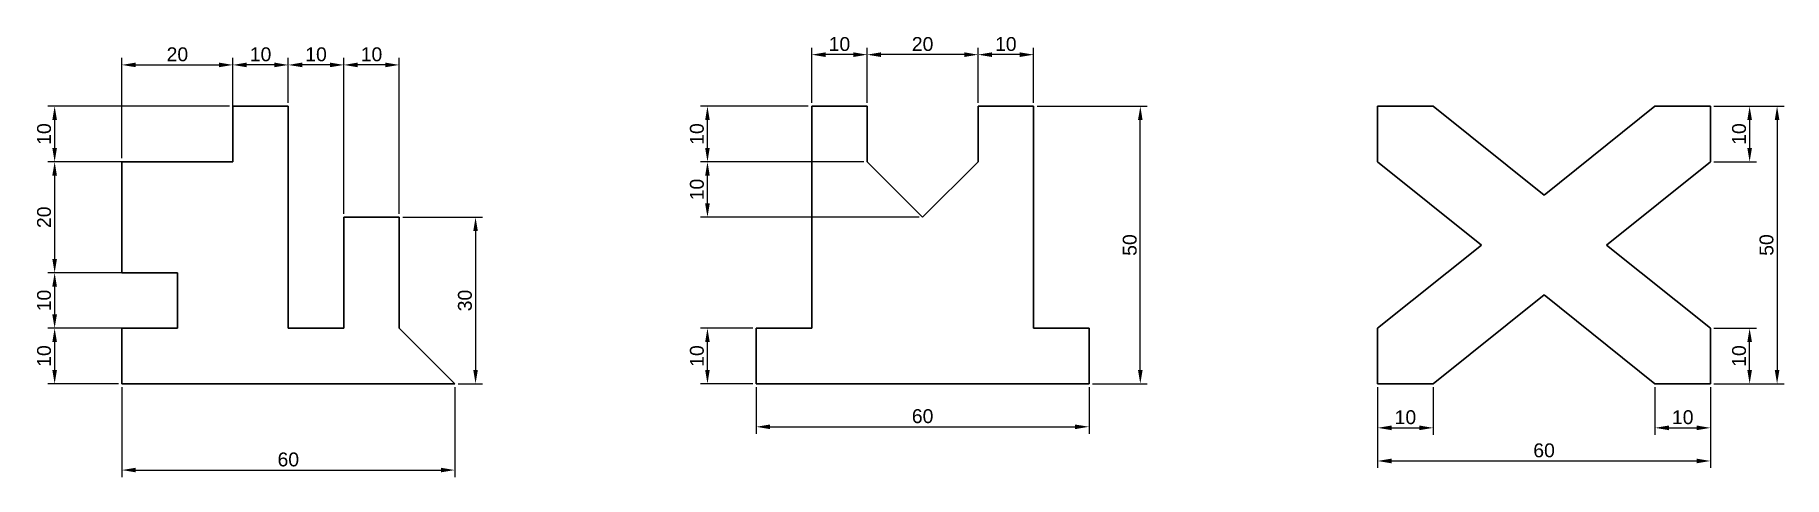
# Model space of a CAD drawing. Header units: millimetres. Extents: x 972 to 6943, y 1448 to 1632.
# Drawn here: x 972.5 to 1287.8, y 1489.6 to 1569.2 of the extents above; entities that cross this region are included whole.
import ezdxf

# ---------------------------------------------------------------- set-up
doc = ezdxf.new("R2010")
doc.units = ezdxf.units.MM
doc.layers.add('contornos', color=7, linetype='Continuous', lineweight=30)
doc.layers.add('cotas', color=7, linetype='Continuous')
doc.styles.get("Standard").update_dxf_attribs({"font": 'ARIAL.TTF'})
doc.dimstyles.new('ISO-25', dxfattribs={"dimtxt": 2.5, "dimasz": 2.5, "dimexe": 1.25, "dimexo": 0.625, "dimtad": 1, "dimtxsty": 'Standard', "dimcen": 2.5, "dimadec": 0, "dimazin": 0, "dimtfac": 1, "dimtmove": 0, "dimatfit": 3, "dimfxl": 1, "dimarcsym": 0})

msp = doc.modelspace()

# ---------------------------------------------------------------- blocks, each defined once
blk = doc.blocks.new('*D1')
at = {"layer": 'cotas', "color": 0, "lineweight": -2}
for p, q in [((1007.53, 1556.37), (974.77, 1556.37)), ((976.02, 1553.87), (976.02, 1548.87)), ((1007.53, 1546.37), (974.77, 1546.37))]:
    blk.add_line(p, q, dxfattribs=at)
at = {"layer": 'cotas', "color": 0}
for points in [[(975.6, 1553.87), (976.44, 1553.87), (976.02, 1556.37)], [(975.6, 1548.87), (976.44, 1548.87), (976.02, 1546.37)]]:
    blk.add_solid(points, dxfattribs=at)
at = {"layer": 'Defpoints', "color": 0}
for p in [(1008.15, 1556.37), (976.02, 1546.37), (1008.15, 1546.37)]:
    blk.add_point(p, dxfattribs=at)
at = {"layer": 'cotas', "color": 0, "insert": (974.12, 1551.37), "char_height": 2.5, "attachment_point": 5, "rotation": 90}
blk.add_mtext('10', dxfattribs=at)
blk = doc.blocks.new('*D2')
at = {"layer": 'cotas', "color": 0, "lineweight": -2}
for p, q in [((987.53, 1546.37), (974.77, 1546.37)), ((976.02, 1543.87), (976.02, 1528.87)), ((987.53, 1526.37), (974.77, 1526.37))]:
    blk.add_line(p, q, dxfattribs=at)
at = {"layer": 'cotas', "color": 0}
for points in [[(975.6, 1543.87), (976.44, 1543.87), (976.02, 1546.37)], [(975.6, 1528.87), (976.44, 1528.87), (976.02, 1526.37)]]:
    blk.add_solid(points, dxfattribs=at)
at = {"layer": 'Defpoints', "color": 0}
for p in [(988.15, 1546.37), (976.02, 1526.37), (988.15, 1526.37)]:
    blk.add_point(p, dxfattribs=at)
at = {"layer": 'cotas', "color": 0, "insert": (974.12, 1536.37), "char_height": 2.5, "attachment_point": 5, "rotation": 90}
blk.add_mtext('20', dxfattribs=at)
blk = doc.blocks.new('*D3')
at = {"layer": 'cotas', "color": 0, "lineweight": -2}
for p, q in [((997.53, 1526.37), (974.77, 1526.37)), ((976.02, 1523.87), (976.02, 1518.87)), ((997.53, 1516.37), (974.77, 1516.37))]:
    blk.add_line(p, q, dxfattribs=at)
at = {"layer": 'cotas', "color": 0}
for points in [[(975.6, 1523.87), (976.44, 1523.87), (976.02, 1526.37)], [(975.6, 1518.87), (976.44, 1518.87), (976.02, 1516.37)]]:
    blk.add_solid(points, dxfattribs=at)
at = {"layer": 'Defpoints', "color": 0}
for p in [(998.15, 1526.37), (976.02, 1516.37), (998.15, 1516.37)]:
    blk.add_point(p, dxfattribs=at)
at = {"layer": 'cotas', "color": 0, "insert": (974.12, 1521.37), "char_height": 2.5, "attachment_point": 5, "rotation": 90}
blk.add_mtext('10', dxfattribs=at)
blk = doc.blocks.new('*D4')
at = {"layer": 'cotas', "color": 0, "lineweight": -2}
for p, q in [((987.53, 1516.37), (974.77, 1516.37)), ((976.02, 1513.87), (976.02, 1508.87)), ((987.53, 1506.37), (974.77, 1506.37))]:
    blk.add_line(p, q, dxfattribs=at)
at = {"layer": 'cotas', "color": 0}
for points in [[(975.6, 1513.87), (976.44, 1513.87), (976.02, 1516.37)], [(975.6, 1508.87), (976.44, 1508.87), (976.02, 1506.37)]]:
    blk.add_solid(points, dxfattribs=at)
at = {"layer": 'Defpoints', "color": 0}
for p in [(988.15, 1516.37), (976.02, 1506.37), (988.15, 1506.37)]:
    blk.add_point(p, dxfattribs=at)
at = {"layer": 'cotas', "color": 0, "insert": (974.12, 1511.37), "char_height": 2.5, "attachment_point": 5, "rotation": 90}
blk.add_mtext('10', dxfattribs=at)
blk = doc.blocks.new('*D5')
at = {"layer": 'cotas', "color": 0, "lineweight": -2}
for p, q in [((988.15, 1505.75), (988.15, 1489.57)), ((1048.15, 1505.75), (1048.15, 1489.57)), ((990.65, 1490.82), (1045.65, 1490.82))]:
    blk.add_line(p, q, dxfattribs=at)
at = {"layer": 'cotas', "color": 0}
for points in [[(990.65, 1491.24), (990.65, 1490.41), (988.15, 1490.82)], [(1045.65, 1491.24), (1045.65, 1490.41), (1048.15, 1490.82)]]:
    blk.add_solid(points, dxfattribs=at)
at = {"layer": 'Defpoints', "color": 0}
for p in [(988.15, 1506.37), (1048.15, 1506.37), (1048.15, 1490.82)]:
    blk.add_point(p, dxfattribs=at)
at = {"layer": 'cotas', "color": 0, "insert": (1018.15, 1492.72), "char_height": 2.5, "attachment_point": 5}
blk.add_mtext('60', dxfattribs=at)
blk = doc.blocks.new('*D6')
at = {"layer": 'cotas', "color": 0, "lineweight": -2}
for p, q in [((1038.78, 1536.37), (1053.16, 1536.37)), ((1051.91, 1533.87), (1051.91, 1508.87)), ((1048.78, 1506.37), (1053.16, 1506.37))]:
    blk.add_line(p, q, dxfattribs=at)
at = {"layer": 'cotas', "color": 0}
for points in [[(1051.49, 1533.87), (1052.32, 1533.87), (1051.91, 1536.37)], [(1051.49, 1508.87), (1052.32, 1508.87), (1051.91, 1506.37)]]:
    blk.add_solid(points, dxfattribs=at)
at = {"layer": 'Defpoints', "color": 0}
for p in [(1038.15, 1536.37), (1048.15, 1506.37), (1051.91, 1506.37)]:
    blk.add_point(p, dxfattribs=at)
at = {"layer": 'cotas', "color": 0, "insert": (1050, 1521.37), "char_height": 2.5, "attachment_point": 5, "rotation": 90}
blk.add_mtext('30', dxfattribs=at)
blk = doc.blocks.new('*D7')
at = {"layer": 'cotas', "color": 0, "lineweight": -2}
for p, q in [((988.15, 1547), (988.15, 1565.07)), ((1008.15, 1547), (1008.15, 1565.07)), ((990.65, 1563.82), (1005.65, 1563.82))]:
    blk.add_line(p, q, dxfattribs=at)
at = {"layer": 'cotas', "color": 0}
for points in [[(990.65, 1564.24), (990.65, 1563.41), (988.15, 1563.82)], [(1005.65, 1564.24), (1005.65, 1563.41), (1008.15, 1563.82)]]:
    blk.add_solid(points, dxfattribs=at)
at = {"layer": 'Defpoints', "color": 0}
for p in [(1008.15, 1563.82), (988.15, 1546.37), (1008.15, 1546.37)]:
    blk.add_point(p, dxfattribs=at)
at = {"layer": 'cotas', "color": 0, "insert": (998.15, 1565.72), "char_height": 2.5, "attachment_point": 5}
blk.add_mtext('20', dxfattribs=at)
blk = doc.blocks.new('*D8')
at = {"layer": 'cotas', "color": 0, "lineweight": -2}
for p, q in [((1008.15, 1557), (1008.15, 1565.07)), ((1018.15, 1557), (1018.15, 1565.07)), ((1015.65, 1563.82), (1010.65, 1563.82))]:
    blk.add_line(p, q, dxfattribs=at)
at = {"layer": 'cotas', "color": 0}
for points in [[(1010.65, 1564.24), (1010.65, 1563.41), (1008.15, 1563.82)], [(1015.65, 1564.24), (1015.65, 1563.41), (1018.15, 1563.82)]]:
    blk.add_solid(points, dxfattribs=at)
at = {"layer": 'Defpoints', "color": 0}
for p in [(1008.15, 1563.82), (1008.15, 1556.37), (1018.15, 1556.37)]:
    blk.add_point(p, dxfattribs=at)
at = {"layer": 'cotas', "color": 0, "insert": (1013.15, 1565.72), "char_height": 2.5, "attachment_point": 5}
blk.add_mtext('10', dxfattribs=at)
blk = doc.blocks.new('*D9')
at = {"layer": 'cotas', "color": 0, "lineweight": -2}
for p, q in [((1018.15, 1557), (1018.15, 1565.07)), ((1028.15, 1537), (1028.15, 1565.07)), ((1025.65, 1563.82), (1020.65, 1563.82))]:
    blk.add_line(p, q, dxfattribs=at)
at = {"layer": 'cotas', "color": 0}
for points in [[(1020.65, 1564.24), (1020.65, 1563.41), (1018.15, 1563.82)], [(1025.65, 1564.24), (1025.65, 1563.41), (1028.15, 1563.82)]]:
    blk.add_solid(points, dxfattribs=at)
at = {"layer": 'Defpoints', "color": 0}
for p in [(1018.15, 1563.82), (1018.15, 1556.37), (1028.15, 1536.37)]:
    blk.add_point(p, dxfattribs=at)
at = {"layer": 'cotas', "color": 0, "insert": (1023.15, 1565.72), "char_height": 2.5, "attachment_point": 5}
blk.add_mtext('10', dxfattribs=at)
blk = doc.blocks.new('*D10')
at = {"layer": 'cotas', "color": 0, "lineweight": -2}
for p, q in [((1028.15, 1537), (1028.15, 1565.07)), ((1038.15, 1537), (1038.15, 1565.07)), ((1035.65, 1563.82), (1030.65, 1563.82))]:
    blk.add_line(p, q, dxfattribs=at)
at = {"layer": 'cotas', "color": 0}
for points in [[(1030.65, 1564.24), (1030.65, 1563.41), (1028.15, 1563.82)], [(1035.65, 1564.24), (1035.65, 1563.41), (1038.15, 1563.82)]]:
    blk.add_solid(points, dxfattribs=at)
at = {"layer": 'Defpoints', "color": 0}
for p in [(1028.15, 1563.82), (1028.15, 1536.37), (1038.15, 1536.37)]:
    blk.add_point(p, dxfattribs=at)
at = {"layer": 'cotas', "color": 0, "insert": (1033.15, 1565.72), "char_height": 2.5, "attachment_point": 5}
blk.add_mtext('10', dxfattribs=at)
blk = doc.blocks.new('*D11')
at = {"layer": 'cotas', "color": 0, "lineweight": -2}
for p, q in [((1101.89, 1516.37), (1092.47, 1516.37)), ((1093.72, 1508.87), (1093.72, 1513.87)), ((1101.89, 1506.37), (1092.47, 1506.37))]:
    blk.add_line(p, q, dxfattribs=at)
at = {"layer": 'cotas', "color": 0}
for points in [[(1093.3, 1513.87), (1094.13, 1513.87), (1093.72, 1516.37)], [(1093.3, 1508.87), (1094.13, 1508.87), (1093.72, 1506.37)]]:
    blk.add_solid(points, dxfattribs=at)
at = {"layer": 'Defpoints', "color": 0}
for p in [(1093.72, 1516.37), (1102.51, 1516.37), (1102.51, 1506.37)]:
    blk.add_point(p, dxfattribs=at)
at = {"layer": 'cotas', "color": 0, "insert": (1091.82, 1511.37), "char_height": 2.5, "attachment_point": 5, "rotation": 90}
blk.add_mtext('10', dxfattribs=at)
blk = doc.blocks.new('*D12')
at = {"layer": 'cotas', "color": 0, "lineweight": -2}
for p, q in [((1121.89, 1546.37), (1092.47, 1546.37)), ((1093.72, 1538.87), (1093.72, 1543.87)), ((1131.89, 1536.37), (1092.47, 1536.37))]:
    blk.add_line(p, q, dxfattribs=at)
at = {"layer": 'cotas', "color": 0}
for points in [[(1093.3, 1543.87), (1094.13, 1543.87), (1093.72, 1546.37)], [(1093.3, 1538.87), (1094.13, 1538.87), (1093.72, 1536.37)]]:
    blk.add_solid(points, dxfattribs=at)
at = {"layer": 'Defpoints', "color": 0}
for p in [(1093.72, 1546.37), (1122.51, 1546.37), (1132.51, 1536.37)]:
    blk.add_point(p, dxfattribs=at)
at = {"layer": 'cotas', "color": 0, "insert": (1091.82, 1541.37), "char_height": 2.5, "attachment_point": 5, "rotation": 90}
blk.add_mtext('10', dxfattribs=at)
blk = doc.blocks.new('*D13')
at = {"layer": 'cotas', "color": 0, "lineweight": -2}
for p, q in [((1111.89, 1556.37), (1092.47, 1556.37)), ((1093.72, 1548.87), (1093.72, 1553.87)), ((1121.89, 1546.37), (1092.47, 1546.37))]:
    blk.add_line(p, q, dxfattribs=at)
at = {"layer": 'cotas', "color": 0}
for points in [[(1093.3, 1553.87), (1094.13, 1553.87), (1093.72, 1556.37)], [(1093.3, 1548.87), (1094.13, 1548.87), (1093.72, 1546.37)]]:
    blk.add_solid(points, dxfattribs=at)
at = {"layer": 'Defpoints', "color": 0}
for p in [(1093.72, 1556.37), (1112.51, 1556.37), (1122.51, 1546.37)]:
    blk.add_point(p, dxfattribs=at)
at = {"layer": 'cotas', "color": 0, "insert": (1091.82, 1551.37), "char_height": 2.5, "attachment_point": 5, "rotation": 90}
blk.add_mtext('10', dxfattribs=at)
blk = doc.blocks.new('*D14')
at = {"layer": 'cotas', "color": 0, "lineweight": -2}
for p, q in [((1112.51, 1557), (1112.51, 1566.92)), ((1120.01, 1565.67), (1115.01, 1565.67)), ((1122.51, 1557), (1122.51, 1566.92))]:
    blk.add_line(p, q, dxfattribs=at)
at = {"layer": 'cotas', "color": 0}
for points in [[(1115.01, 1566.09), (1115.01, 1565.25), (1112.51, 1565.67)], [(1120.01, 1566.09), (1120.01, 1565.25), (1122.51, 1565.67)]]:
    blk.add_solid(points, dxfattribs=at)
at = {"layer": 'Defpoints', "color": 0}
for p in [(1112.51, 1565.67), (1112.51, 1556.37), (1122.51, 1556.37)]:
    blk.add_point(p, dxfattribs=at)
at = {"layer": 'cotas', "color": 0, "insert": (1117.51, 1567.57), "char_height": 2.5, "attachment_point": 5}
blk.add_mtext('10', dxfattribs=at)
blk = doc.blocks.new('*D15')
at = {"layer": 'cotas', "color": 0, "lineweight": -2}
for p, q in [((1122.51, 1557.62), (1122.51, 1566.92)), ((1140.01, 1565.67), (1125.01, 1565.67)), ((1142.51, 1557), (1142.51, 1566.92))]:
    blk.add_line(p, q, dxfattribs=at)
at = {"layer": 'cotas', "color": 0}
for points in [[(1125.01, 1566.09), (1125.01, 1565.25), (1122.51, 1565.67)], [(1140.01, 1566.09), (1140.01, 1565.25), (1142.51, 1565.67)]]:
    blk.add_solid(points, dxfattribs=at)
at = {"layer": 'Defpoints', "color": 0}
for p in [(1122.51, 1565.67), (1122.51, 1557), (1142.51, 1556.37)]:
    blk.add_point(p, dxfattribs=at)
at = {"layer": 'cotas', "color": 0, "insert": (1132.51, 1567.57), "char_height": 2.5, "attachment_point": 5}
blk.add_mtext('20', dxfattribs=at)
blk = doc.blocks.new('*D16')
at = {"layer": 'cotas', "color": 0, "lineweight": -2}
for p, q in [((1142.51, 1557), (1142.51, 1566.92)), ((1150.01, 1565.67), (1145.01, 1565.67)), ((1152.51, 1557), (1152.51, 1566.92))]:
    blk.add_line(p, q, dxfattribs=at)
at = {"layer": 'cotas', "color": 0}
for points in [[(1145.01, 1566.09), (1145.01, 1565.25), (1142.51, 1565.67)], [(1150.01, 1566.09), (1150.01, 1565.25), (1152.51, 1565.67)]]:
    blk.add_solid(points, dxfattribs=at)
at = {"layer": 'Defpoints', "color": 0}
for p in [(1142.51, 1565.67), (1142.51, 1556.37), (1152.51, 1556.37)]:
    blk.add_point(p, dxfattribs=at)
at = {"layer": 'cotas', "color": 0, "insert": (1147.51, 1567.57), "char_height": 2.5, "attachment_point": 5}
blk.add_mtext('10', dxfattribs=at)
blk = doc.blocks.new('*D17')
at = {"layer": 'cotas', "color": 0, "lineweight": -2}
for p, q in [((1153.14, 1556.37), (1173.01, 1556.37)), ((1171.76, 1508.87), (1171.76, 1553.87)), ((1163.14, 1506.37), (1173.01, 1506.37))]:
    blk.add_line(p, q, dxfattribs=at)
at = {"layer": 'cotas', "color": 0}
for points in [[(1171.34, 1553.87), (1172.17, 1553.87), (1171.76, 1556.37)], [(1171.34, 1508.87), (1172.17, 1508.87), (1171.76, 1506.37)]]:
    blk.add_solid(points, dxfattribs=at)
at = {"layer": 'Defpoints', "color": 0}
for p in [(1152.51, 1556.37), (1171.76, 1556.37), (1162.51, 1506.37)]:
    blk.add_point(p, dxfattribs=at)
at = {"layer": 'cotas', "color": 0, "insert": (1169.86, 1531.37), "char_height": 2.5, "attachment_point": 5, "rotation": 90}
blk.add_mtext('50', dxfattribs=at)
blk = doc.blocks.new('*D18')
at = {"layer": 'cotas', "color": 0, "lineweight": -2}
for p, q in [((1102.51, 1505.75), (1102.51, 1497.37)), ((1162.51, 1505.75), (1162.51, 1497.37)), ((1105.01, 1498.62), (1160.01, 1498.62))]:
    blk.add_line(p, q, dxfattribs=at)
at = {"layer": 'cotas', "color": 0}
for points in [[(1105.01, 1499.03), (1105.01, 1498.2), (1102.51, 1498.62)], [(1160.01, 1499.03), (1160.01, 1498.2), (1162.51, 1498.62)]]:
    blk.add_solid(points, dxfattribs=at)
at = {"layer": 'Defpoints', "color": 0}
for p in [(1102.51, 1506.37), (1162.51, 1506.37), (1162.51, 1498.62)]:
    blk.add_point(p, dxfattribs=at)
at = {"layer": 'cotas', "color": 0, "insert": (1132.51, 1500.52), "char_height": 2.5, "attachment_point": 5}
blk.add_mtext('60', dxfattribs=at)
blk = doc.blocks.new('*D19')
at = {"layer": 'cotas', "color": 0, "lineweight": -2}
for p, q in [((1214.55, 1505.75), (1214.55, 1497.18)), ((1224.55, 1505.75), (1224.55, 1497.18)), ((1217.05, 1498.43), (1222.05, 1498.43))]:
    blk.add_line(p, q, dxfattribs=at)
at = {"layer": 'cotas', "color": 0}
for points in [[(1217.05, 1498.85), (1217.05, 1498.01), (1214.55, 1498.43)], [(1222.05, 1498.85), (1222.05, 1498.01), (1224.55, 1498.43)]]:
    blk.add_solid(points, dxfattribs=at)
at = {"layer": 'Defpoints', "color": 0}
for p in [(1214.55, 1506.37), (1224.55, 1506.37), (1224.55, 1498.43)]:
    blk.add_point(p, dxfattribs=at)
at = {"layer": 'cotas', "color": 0, "insert": (1219.55, 1500.33), "char_height": 2.5, "attachment_point": 5}
blk.add_mtext('10', dxfattribs=at)
blk = doc.blocks.new('*D20')
at = {"layer": 'cotas', "color": 0, "lineweight": -2}
for p, q in [((1214.55, 1505.75), (1214.55, 1491.21)), ((1274.55, 1505.75), (1274.55, 1491.21)), ((1217.05, 1492.46), (1272.05, 1492.46))]:
    blk.add_line(p, q, dxfattribs=at)
at = {"layer": 'cotas', "color": 0}
for points in [[(1217.05, 1492.88), (1217.05, 1492.04), (1214.55, 1492.46)], [(1272.05, 1492.88), (1272.05, 1492.04), (1274.55, 1492.46)]]:
    blk.add_solid(points, dxfattribs=at)
at = {"layer": 'Defpoints', "color": 0}
for p in [(1214.55, 1506.37), (1274.55, 1506.37), (1274.55, 1492.46)]:
    blk.add_point(p, dxfattribs=at)
at = {"layer": 'cotas', "color": 0, "insert": (1244.55, 1494.36), "char_height": 2.5, "attachment_point": 5}
blk.add_mtext('60', dxfattribs=at)
blk = doc.blocks.new('*D21')
at = {"layer": 'cotas', "color": 0, "lineweight": -2}
for p, q in [((1264.55, 1505.75), (1264.55, 1497.18)), ((1274.55, 1505.75), (1274.55, 1497.18)), ((1267.05, 1498.43), (1272.05, 1498.43))]:
    blk.add_line(p, q, dxfattribs=at)
at = {"layer": 'cotas', "color": 0}
for points in [[(1267.05, 1498.85), (1267.05, 1498.01), (1264.55, 1498.43)], [(1272.05, 1498.85), (1272.05, 1498.01), (1274.55, 1498.43)]]:
    blk.add_solid(points, dxfattribs=at)
at = {"layer": 'Defpoints', "color": 0}
for p in [(1264.55, 1506.37), (1274.55, 1506.37), (1274.55, 1498.43)]:
    blk.add_point(p, dxfattribs=at)
at = {"layer": 'cotas', "color": 0, "insert": (1269.55, 1500.33), "char_height": 2.5, "attachment_point": 5}
blk.add_mtext('10', dxfattribs=at)
blk = doc.blocks.new('*D22')
at = {"layer": 'cotas', "color": 0, "lineweight": -2}
for p, q in [((1275.17, 1516.37), (1282.86, 1516.37)), ((1281.61, 1508.87), (1281.61, 1513.87)), ((1275.17, 1506.37), (1282.86, 1506.37))]:
    blk.add_line(p, q, dxfattribs=at)
at = {"layer": 'cotas', "color": 0}
for points in [[(1281.19, 1513.87), (1282.03, 1513.87), (1281.61, 1516.37)], [(1281.19, 1508.87), (1282.03, 1508.87), (1281.61, 1506.37)]]:
    blk.add_solid(points, dxfattribs=at)
at = {"layer": 'Defpoints', "color": 0}
for p in [(1274.55, 1516.37), (1281.61, 1516.37), (1274.55, 1506.37)]:
    blk.add_point(p, dxfattribs=at)
at = {"layer": 'cotas', "color": 0, "insert": (1279.71, 1511.37), "char_height": 2.5, "attachment_point": 5, "rotation": 90}
blk.add_mtext('10', dxfattribs=at)
blk = doc.blocks.new('*D23')
at = {"layer": 'cotas', "color": 0, "lineweight": -2}
for p, q in [((1275.17, 1556.37), (1282.86, 1556.37)), ((1281.61, 1553.87), (1281.61, 1548.87)), ((1275.17, 1546.37), (1282.86, 1546.37))]:
    blk.add_line(p, q, dxfattribs=at)
at = {"layer": 'cotas', "color": 0}
for points in [[(1281.19, 1553.87), (1282.03, 1553.87), (1281.61, 1556.37)], [(1281.19, 1548.87), (1282.03, 1548.87), (1281.61, 1546.37)]]:
    blk.add_solid(points, dxfattribs=at)
at = {"layer": 'Defpoints', "color": 0}
for p in [(1274.55, 1556.37), (1274.55, 1546.37), (1281.61, 1546.37)]:
    blk.add_point(p, dxfattribs=at)
at = {"layer": 'cotas', "color": 0, "insert": (1279.71, 1551.37), "char_height": 2.5, "attachment_point": 5, "rotation": 90}
blk.add_mtext('10', dxfattribs=at)
blk = doc.blocks.new('*D24')
at = {"layer": 'cotas', "color": 0, "lineweight": -2}
for p, q in [((1275.17, 1556.37), (1287.81, 1556.37)), ((1286.56, 1553.87), (1286.56, 1508.87)), ((1275.17, 1506.37), (1287.81, 1506.37))]:
    blk.add_line(p, q, dxfattribs=at)
at = {"layer": 'cotas', "color": 0}
for points in [[(1286.14, 1553.87), (1286.98, 1553.87), (1286.56, 1556.37)], [(1286.14, 1508.87), (1286.98, 1508.87), (1286.56, 1506.37)]]:
    blk.add_solid(points, dxfattribs=at)
at = {"layer": 'Defpoints', "color": 0}
for p in [(1274.55, 1556.37), (1274.55, 1506.37), (1286.56, 1506.37)]:
    blk.add_point(p, dxfattribs=at)
at = {"layer": 'cotas', "color": 0, "insert": (1284.66, 1531.37), "char_height": 2.5, "attachment_point": 5, "rotation": 90}
blk.add_mtext('50', dxfattribs=at)

# ---------------------------------------------------------------- dimensions: what is measured, and where the dimension line sits
at = {"layer": 'cotas'}
for base, p1, p2, picture, middle in [((1008.152, 1563.823), (988.152, 1546.373), (1008.152, 1546.373), '*D7', (998.152, 1565.725)), ((1008.152, 1563.823), (1018.152, 1556.373), (1008.152, 1556.373), '*D8', (1013.152, 1565.725)), ((1018.152, 1563.823), (1028.152, 1536.373), (1018.152, 1556.373), '*D9', (1023.152, 1565.725)), ((1028.152, 1563.823), (1038.152, 1536.373), (1028.152, 1536.373), '*D10', (1033.152, 1565.725)), ((1112.51, 1565.67), (1122.51, 1556.373), (1112.51, 1556.373), '*D14', (1117.51, 1567.572)), ((1122.51, 1565.67), (1142.51, 1556.373), (1122.51, 1556.998), '*D15', (1132.51, 1567.572)), ((1142.51, 1565.67), (1152.51, 1556.373), (1142.51, 1556.373), '*D16', (1147.51, 1567.572)), ((1162.51, 1498.616), (1102.51, 1506.373), (1162.51, 1506.373), '*D18', (1132.51, 1500.517)), ((1224.548, 1498.431), (1214.548, 1506.373), (1224.548, 1506.373), '*D19', (1219.548, 1500.332)), ((1274.548, 1492.459), (1214.548, 1506.373), (1274.548, 1506.373), '*D20', (1244.548, 1494.36)), ((1274.548, 1498.431), (1264.548, 1506.373), (1274.548, 1506.373), '*D21', (1269.548, 1500.332))]:
    dim = msp.add_linear_dim(base=base, p1=p1, p2=p2, dimstyle='ISO-25', dxfattribs=at)
    dim.commit()
    dim.dimension.update_dxf_attribs({"geometry": picture, "text_midpoint": middle})
for base, p1, p2, picture, middle in [((976.019, 1546.373), (1008.152, 1556.373), (1008.152, 1546.373), '*D1', (974.117, 1551.373)), ((1093.716, 1556.373), (1122.51, 1546.373), (1112.51, 1556.373), '*D13', (1091.815, 1551.373)), ((1171.757, 1556.373), (1162.51, 1506.373), (1152.51, 1556.373), '*D17', (1169.855, 1531.373)), ((1281.61, 1546.373), (1274.548, 1556.373), (1274.548, 1546.373), '*D23', (1279.709, 1551.373)), ((1286.562, 1506.373), (1274.548, 1556.373), (1274.548, 1506.373), '*D24', (1284.66, 1531.373)), ((976.019, 1526.373), (988.152, 1546.373), (988.152, 1526.373), '*D2', (974.117, 1536.373)), ((1093.716, 1546.373), (1132.51, 1536.373), (1122.51, 1546.373), '*D12', (1091.815, 1541.373)), ((1051.906, 1506.373), (1038.152, 1536.373), (1048.152, 1506.373), '*D6', (1050.003, 1521.373)), ((976.019, 1516.373), (998.152, 1526.373), (998.152, 1516.373), '*D3', (974.117, 1521.373)), ((976.019, 1506.373), (988.152, 1516.373), (988.152, 1506.373), '*D4', (974.117, 1511.373)), ((1093.716, 1516.373), (1102.51, 1506.373), (1102.51, 1516.373), '*D11', (1091.815, 1511.373)), ((1281.61, 1516.373), (1274.548, 1506.373), (1274.548, 1516.373), '*D22', (1279.709, 1511.373))]:
    dim = msp.add_linear_dim(base=base, p1=p1, p2=p2, angle=90, dimstyle='ISO-25', dxfattribs=at)
    dim.commit()
    dim.dimension.update_dxf_attribs({"geometry": picture, "text_midpoint": middle})
dim = msp.add_linear_dim(base=(1048.152, 1490.823), p1=(988.152, 1506.373), p2=(1048.152, 1506.373), dimstyle='ISO-25', dxfattribs=at)
dim.commit()
dim.dimension.update_dxf_attribs({"geometry": '*D5', "text_midpoint": (1018.152, 1490.823), "dimtype": 160})

# ---------------------------------------------------------------- linework, layer by layer
at = {"layer": 'contornos'}
for p, q in [((1008.152, 1546.373), (1008.152, 1556.373)), ((1008.152, 1556.373), (1018.152, 1556.373)), ((1018.152, 1556.373), (1018.152, 1516.373)), ((1112.51, 1516.373), (1112.51, 1556.373)), ((1112.51, 1556.373), (1122.51, 1556.373)), ((1122.51, 1556.373), (1122.51, 1546.373)), ((1152.51, 1556.373), (1142.51, 1556.373)), ((1142.51, 1556.373), (1142.51, 1546.373)), ((1152.51, 1516.373), (1152.51, 1556.373)), ((1214.548, 1556.373), (1224.548, 1556.373)), ((1214.548, 1556.373), (1214.548, 1546.373)), ((1224.548, 1556.373), (1244.548, 1540.373)), ((1264.548, 1556.373), (1244.548, 1540.373)), ((1274.548, 1556.373), (1264.548, 1556.373)), ((1274.548, 1556.373), (1274.548, 1546.373)), ((988.152, 1546.373), (1008.152, 1546.373)), ((988.152, 1546.373), (988.152, 1526.373)), ((1132.51, 1536.373), (1122.51, 1546.373)), ((1132.51, 1536.373), (1142.51, 1546.373)), ((1214.548, 1546.373), (1233.298, 1531.373)), ((1274.548, 1546.373), (1255.798, 1531.373)), ((1028.152, 1516.373), (1028.152, 1536.373)), ((1028.152, 1536.373), (1038.152, 1536.373)), ((1038.152, 1536.373), (1038.152, 1516.373)), ((1233.298, 1531.373), (1214.548, 1516.373)), ((1255.798, 1531.373), (1274.548, 1516.373)), ((988.152, 1526.373), (998.152, 1526.373)), ((998.152, 1526.373), (998.152, 1516.373)), ((1244.548, 1522.373), (1224.548, 1506.373)), ((1244.548, 1522.373), (1264.548, 1506.373)), ((998.152, 1516.373), (988.152, 1516.373)), ((988.152, 1516.373), (988.152, 1506.373)), ((1018.152, 1516.373), (1028.152, 1516.373)), ((1048.152, 1506.373), (1038.152, 1516.373)), ((1102.51, 1506.373), (1102.51, 1516.373)), ((1102.51, 1516.373), (1112.51, 1516.373)), ((1162.51, 1516.373), (1152.51, 1516.373)), ((1162.51, 1506.373), (1162.51, 1516.373)), ((1214.548, 1506.373), (1214.548, 1516.373)), ((1274.548, 1506.373), (1274.548, 1516.373)), ((988.152, 1506.373), (1048.152, 1506.373)), ((1102.51, 1506.373), (1162.51, 1506.373)), ((1214.548, 1506.373), (1224.548, 1506.373)), ((1274.548, 1506.373), (1264.548, 1506.373))]:
    msp.add_line(p, q, dxfattribs=at)

msp.set_redraw_order([(e.dxf.handle, doc.entitydb.next_handle()) for e in msp.query("TEXT MTEXT ATTDEF DIMENSION ARC_DIMENSION")])  # texts and dimensions are drawn at this point

doc.saveas('drawing.dxf')
